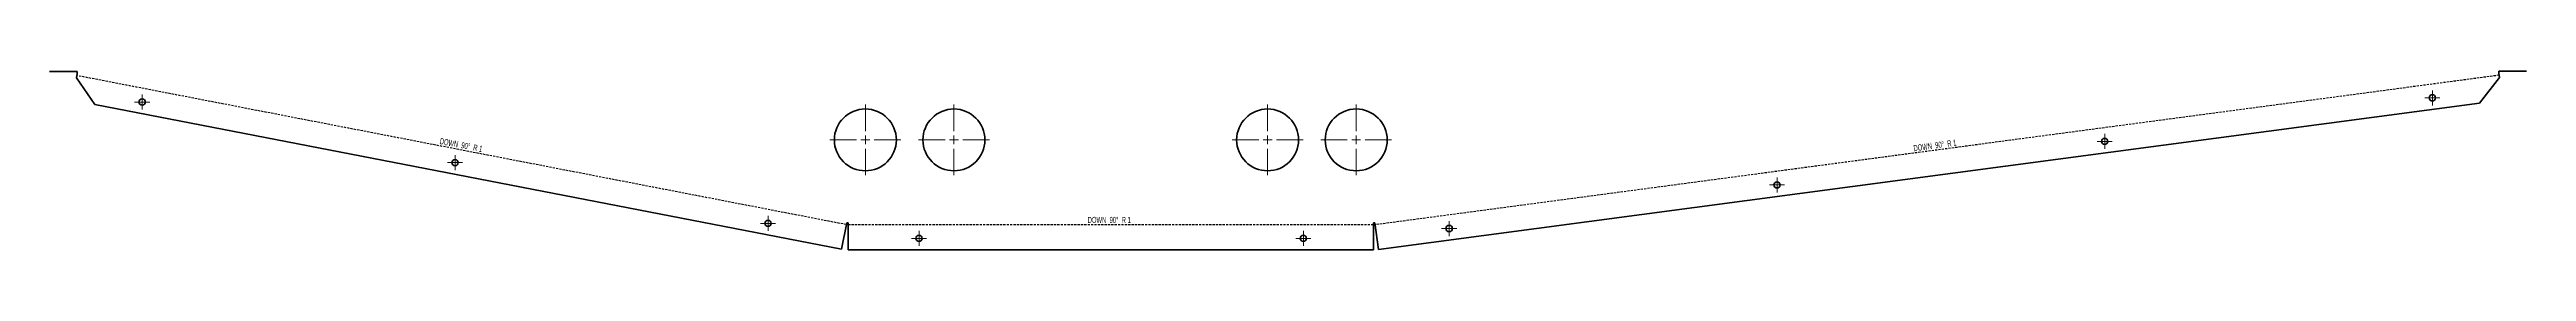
# Model space of a CAD drawing. Header units: millimetres. Extents: x -3359 to 1214, y -1370 to 795.
# Drawn here: x -1597 to -199, y -186 to -85 of the extents above; entities that cross this region are included whole.
import ezdxf

# ---------------------------------------------------------------- set-up
doc = ezdxf.new("R2010")
doc.units = ezdxf.units.MM
doc.linetypes.add('HIDDEN', pattern=[1.905, 1.27, -0.635])
doc.styles.add('SLDTEXTSTYLE0', font='TXT', dxfattribs={"width": 0.5675})

msp = doc.modelspace()

# ---------------------------------------------------------------- texts
at = {"color": 7, "linetype": 'Continuous', "lineweight": 0, "char_height": 3.5, "attachment_point": 2, "style": 'SLDTEXTSTYLE0'}
for insert, rotation in [((-1364.3, -124.7), 349), ((-532.8, -124.9), 7.6)]:
    msp.add_mtext('DOWN  90°  R 1', dxfattribs=dict(at, insert=insert, rotation=rotation))
at = {"color": 7, "linetype": 'Continuous', "lineweight": 0, "insert": (-998.7, -167.1), "char_height": 3.5, "attachment_point": 2, "style": 'SLDTEXTSTYLE0'}
msp.add_mtext('DOWN  90°  R 1', dxfattribs=at)

# ---------------------------------------------------------------- blocks, each defined once
blk = doc.blocks.new('SW_CENTERMARKSYMBOL_0')
at = {"color": 0, "linetype": 'Continuous', "lineweight": 18}
for p, q in [((0, 5), (0, 20)), ((-5, 0), (-20, 0)), ((0, 0), (-2.5, 0)), ((0, 0), (0, 2.5)), ((0, 0), (0, -2.5)), ((0, 0), (2.5, 0)), ((5, 0), (20, 0)), ((0, -5), (0, -20))]:
    blk.add_line(p, q, dxfattribs=at)
blk = doc.blocks.new('SW_CENTERMARKSYMBOL_1')
at = {"color": 0, "linetype": 'Continuous', "lineweight": 18}
for p, q in [((0, 5), (0, 20)), ((-5, 0), (-20, 0)), ((0, 0), (-2.5, 0)), ((0, 0), (0, 2.5)), ((0, 0), (0, -2.5)), ((0, 0), (2.5, 0)), ((5, 0), (20, 0)), ((0, -5), (0, -20))]:
    blk.add_line(p, q, dxfattribs=at)
blk = doc.blocks.new('SW_CENTERMARKSYMBOL_3')
at = {"color": 0, "linetype": 'Continuous', "lineweight": 18}
for p, q in [((0, 5), (0, 20)), ((-5, 0), (-20, 0)), ((0, 0), (-2.5, 0)), ((0, 0), (0, 2.5)), ((0, 0), (0, -2.5)), ((0, 0), (2.5, 0)), ((5, 0), (20, 0)), ((0, -5), (0, -20))]:
    blk.add_line(p, q, dxfattribs=at)
blk = doc.blocks.new('SW_CENTERMARKSYMBOL_4')
at = {"color": 0, "linetype": 'Continuous', "lineweight": 18}
for p, q in [((0, 5), (0, 20)), ((-5, 0), (-20, 0)), ((0, 0), (-2.5, 0)), ((0, 0), (0, 2.5)), ((0, 0), (0, -2.5)), ((0, 0), (2.5, 0)), ((5, 0), (20, 0)), ((0, -5), (0, -20))]:
    blk.add_line(p, q, dxfattribs=at)
blk = doc.blocks.new('SW_CENTERMARKSYMBOL_19')
at = {"color": 0, "linetype": 'Continuous', "lineweight": 18}
for p, q in [((-2.5, 0), (-4.25, 0)), ((0, 0), (-2.5, 0)), ((0, 2.5), (0, 4.25)), ((0, 0), (0, 2.5)), ((0, 0), (0, -2.5)), ((0, 0), (2.5, 0)), ((2.5, 0), (4.25, 0)), ((0, -2.5), (0, -4.25))]:
    blk.add_line(p, q, dxfattribs=at)
blk = doc.blocks.new('SW_CENTERMARKSYMBOL_20')
at = {"color": 0, "linetype": 'Continuous', "lineweight": 18}
for p, q in [((-2.5, 0), (-4.25, 0)), ((0, 0), (-2.5, 0)), ((0, 2.5), (0, 4.25)), ((0, 0), (0, 2.5)), ((0, 0), (0, -2.5)), ((0, 0), (2.5, 0)), ((2.5, 0), (4.25, 0)), ((0, -2.5), (0, -4.25))]:
    blk.add_line(p, q, dxfattribs=at)
blk = doc.blocks.new('SW_CENTERMARKSYMBOL_21')
at = {"color": 0, "linetype": 'Continuous', "lineweight": 18}
for p, q in [((-2.5, 0), (-4.25, 0)), ((0, 0), (-2.5, 0)), ((0, 2.5), (0, 4.25)), ((0, 0), (0, 2.5)), ((0, 0), (0, -2.5)), ((0, 0), (2.5, 0)), ((2.5, 0), (4.25, 0)), ((0, -2.5), (0, -4.25))]:
    blk.add_line(p, q, dxfattribs=at)
blk = doc.blocks.new('SW_CENTERMARKSYMBOL_22')
at = {"color": 0, "linetype": 'Continuous', "lineweight": 18}
for p, q in [((-2.5, 0), (-4.25, 0)), ((0, 0), (-2.5, 0)), ((0, 2.5), (0, 4.25)), ((0, 0), (0, 2.5)), ((0, 0), (0, -2.5)), ((0, 0), (2.5, 0)), ((2.5, 0), (4.25, 0)), ((0, -2.5), (0, -4.25))]:
    blk.add_line(p, q, dxfattribs=at)
blk = doc.blocks.new('SW_CENTERMARKSYMBOL_23')
at = {"color": 0, "linetype": 'Continuous', "lineweight": 18}
for p, q in [((-2.5, 0), (-4.25, 0)), ((0, 0), (-2.5, 0)), ((0, 2.5), (0, 4.25)), ((0, 0), (0, 2.5)), ((0, 0), (0, -2.5)), ((0, 0), (2.5, 0)), ((2.5, 0), (4.25, 0)), ((0, -2.5), (0, -4.25))]:
    blk.add_line(p, q, dxfattribs=at)
blk = doc.blocks.new('SW_CENTERMARKSYMBOL_24')
at = {"color": 0, "linetype": 'Continuous', "lineweight": 18}
for p, q in [((-2.5, 0), (-4.25, 0)), ((0, 0), (-2.5, 0)), ((0, 2.5), (0, 4.25)), ((0, 0), (0, 2.5)), ((0, 0), (0, -2.5)), ((0, 0), (2.5, 0)), ((2.5, 0), (4.25, 0)), ((0, -2.5), (0, -4.25))]:
    blk.add_line(p, q, dxfattribs=at)
blk = doc.blocks.new('SW_CENTERMARKSYMBOL_25')
at = {"color": 0, "linetype": 'Continuous', "lineweight": 18}
for p, q in [((-2.5, 0), (-4.25, 0)), ((0, 0), (-2.5, 0)), ((0, 2.5), (0, 4.25)), ((0, 0), (0, 2.5)), ((0, 0), (0, -2.5)), ((0, 0), (2.5, 0)), ((2.5, 0), (4.25, 0)), ((0, -2.5), (0, -4.25))]:
    blk.add_line(p, q, dxfattribs=at)
blk = doc.blocks.new('SW_CENTERMARKSYMBOL_26')
at = {"color": 0, "linetype": 'Continuous', "lineweight": 18}
for p, q in [((-2.5, 0), (-4.25, 0)), ((0, 0), (-2.5, 0)), ((0, 2.5), (0, 4.25)), ((0, 0), (0, 2.5)), ((0, 0), (0, -2.5)), ((0, 0), (2.5, 0)), ((2.5, 0), (4.25, 0)), ((0, -2.5), (0, -4.25))]:
    blk.add_line(p, q, dxfattribs=at)
blk = doc.blocks.new('SW_CENTERMARKSYMBOL_27')
at = {"color": 0, "linetype": 'Continuous', "lineweight": 18}
for p, q in [((-2.5, 0), (-4.25, 0)), ((0, 0), (-2.5, 0)), ((0, 2.5), (0, 4.25)), ((0, 0), (0, 2.5)), ((0, 0), (0, -2.5)), ((0, 0), (2.5, 0)), ((2.5, 0), (4.25, 0)), ((0, -2.5), (0, -4.25))]:
    blk.add_line(p, q, dxfattribs=at)

# ---------------------------------------------------------------- linework, layer by layer
at = {"color": 7, "linetype": 'Continuous', "lineweight": 35}
for p, q in [((-1597, -84.7), (-1584, -84.7)), ((-1584, -84.7), (-1581.3, -84.7)), ((-1581.3, -85.9), (-1581.7, -88.3)), ((-1571.4, -103.5), (-1581.7, -88.3)), ((-1581.3, -84.7), (-1581.3, -85.9)), ((-213.9, -88.1), (-225.1, -102.7)), ((-211.6, -84.6), (-214.2, -84.6)), ((-214.2, -85.7), (-214.2, -84.6)), ((-213.9, -88.1), (-214.2, -85.7)), ((-211.6, -84.6), (-198.6, -84.6)), ((-1571.4, -103.5), (-1149.8, -185.4)), ((-846.7, -185.6), (-225.1, -102.7)), ((-1149.8, -185.4), (-1146.9, -170.4)), ((-1146.9, -170.4), (-1146.5, -170.5)), ((-1146.5, -170.5), (-1146.1, -170.5)), ((-1146.1, -170.5), (-1146.1, -185.8)), ((-849.6, -170.5), (-849.2, -170.5)), ((-849.6, -185.8), (-849.6, -170.5)), ((-849.2, -170.5), (-848.8, -170.4)), ((-848.8, -170.4), (-846.7, -185.6)), ((-1146.1, -185.8), (-849.6, -185.8))]:
    msp.add_line(p, q, dxfattribs=at)
at = {"color": 7, "linetype": 'HIDDEN'}
for p, q in [((-1147.1, -171.5), (-1581.5, -87.1)), ((-214, -86.9), (-848.6, -171.6)), ((-849.6, -171.6), (-1146.1, -171.6))]:
    msp.add_line(p, q, dxfattribs=at)
at = {"color": 7, "linetype": 'Continuous', "lineweight": 35}
for centre, radius in [((-1544.7, -102.1), 1.75), ((-1136.4, -123.5), 17.5), ((-1086.4, -123.5), 17.5), ((-909.3, -123.5), 17.5), ((-859.3, -123.5), 17.5), ((-251.7, -99.7), 1.75), ((-436.7, -124.4), 1.75), ((-1368, -136.4), 1.75), ((-621.7, -149), 1.75), ((-1191.3, -170.8), 1.75), ((-1106.1, -179.3), 1.75), ((-889.1, -179.3), 1.75), ((-806.8, -173.7), 1.75)]:
    msp.add_circle(centre, radius, dxfattribs=at)

# ---------------------------------------------------------------- block references
at = {"color": 7, "linetype": 'Continuous', "lineweight": 18}
for name, p in [('SW_CENTERMARKSYMBOL_27', (-1544.7, -102.1)), ('SW_CENTERMARKSYMBOL_20', (-251.7, -99.7)), ('SW_CENTERMARKSYMBOL_1', (-1136.4, -123.5)), ('SW_CENTERMARKSYMBOL_4', (-1086.4, -123.5)), ('SW_CENTERMARKSYMBOL_3', (-909.3, -123.5)), ('SW_CENTERMARKSYMBOL_0', (-859.3, -123.5)), ('SW_CENTERMARKSYMBOL_21', (-436.7, -124.4)), ('SW_CENTERMARKSYMBOL_26', (-1368, -136.4)), ('SW_CENTERMARKSYMBOL_19', (-621.7, -149)), ('SW_CENTERMARKSYMBOL_25', (-1191.3, -170.8)), ('SW_CENTERMARKSYMBOL_24', (-1106.1, -179.3)), ('SW_CENTERMARKSYMBOL_23', (-889.1, -179.3)), ('SW_CENTERMARKSYMBOL_22', (-806.8, -173.7))]:
    msp.add_blockref(name, p, dxfattribs=at)

msp.set_redraw_order([(e.dxf.handle, doc.entitydb.next_handle()) for e in msp.query("TEXT MTEXT ATTDEF DIMENSION ARC_DIMENSION")])  # texts and dimensions are drawn at this point

doc.saveas('drawing.dxf')
